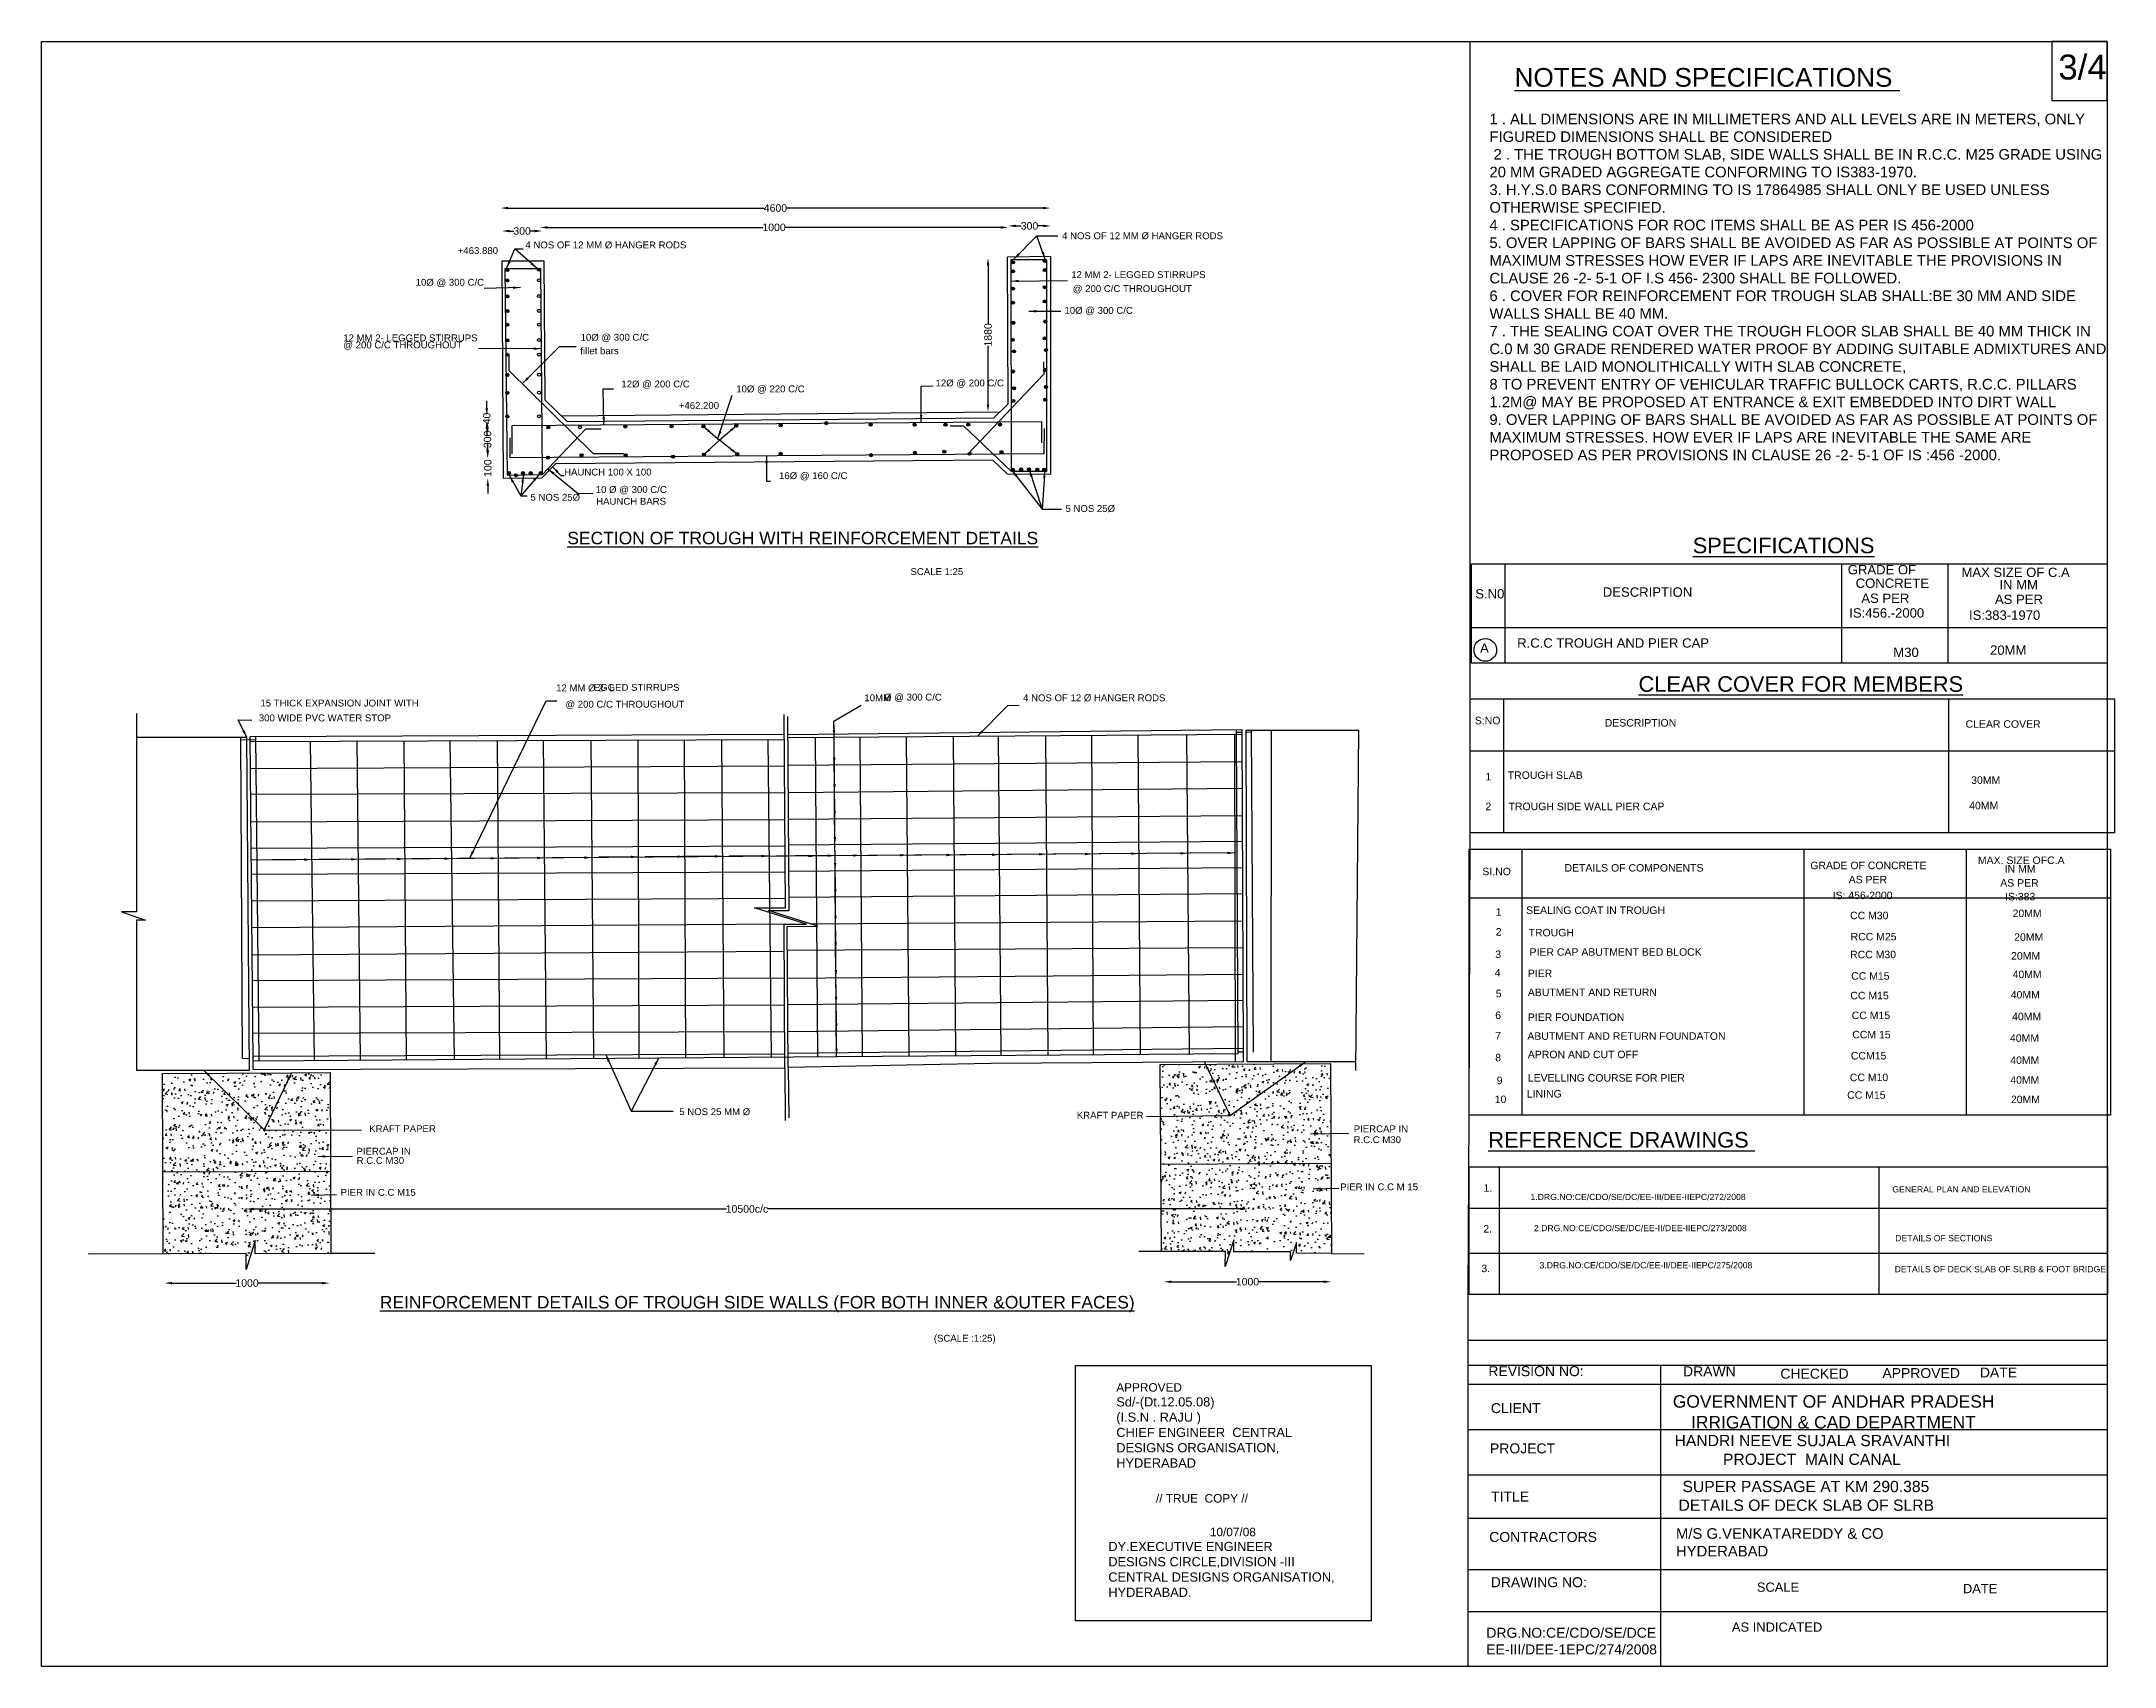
# Model space of a CAD drawing. Header units: millimetres. Extents: x 2542827 to 2559432, y 44351943 to 44364966.
import ezdxf

# ---------------------------------------------------------------- set-up
doc = ezdxf.new("R2010")
doc.units = ezdxf.units.MM
doc.header["$MEASUREMENT"] = 0
for name, color, linetype in [('DIMENSION', 7, 'Continuous'), ('DRAWING', 2, 'Continuous'), ('TEXT', 7, 'Continuous')]:
    doc.layers.add(name, color=color, linetype=linetype)
doc.styles.get("Standard").update_dxf_attribs({"font": 'arial.ttf', "height": 60})
doc.dimstyles.get("Standard").update_dxf_attribs({"dimtxt": 60, "dimasz": 60, "dimexe": 0.18, "dimexo": 0.0625, "dimgap": 0.09, "dimtad": 0, "dimdec": 0, "dimzin": 0, "dimdsep": 46, "dimtxsty": 'Standard', "dimcen": 0.09, "dimse1": 1, "dimse2": 1, "dimadec": 0, "dimazin": 0, "dimtfac": 1, "dimtdec": 0, "dimtofl": 0, "dimtmove": 0, "dimatfit": 3, "dimfxl": 1, "dimtolj": 1, "dimtzin": 0, "dimarcsym": 0})
pattern_1 = [(50, (0, 0), (179.31504565, -15.68803375), [18.75, -206.25]), (355, (0, 0), (-34.6878334, 188.0480334), [15, -165]), (100.4514, (14.94, -1.3), (144.6273454, 172.3598855), [15.9350475, -175.285528]), (46.1842, (0, 50), (266.8102622, -41.3797536), [28.125, -309.375]), (96.6356, (22.23, 46.55), (233.6656764, 243.5294677), [23.902572, -262.92825]), (351.1842, (0, 50), (233.6654863, 243.5296502), [22.5, -247.5]), (21, (25, 37.5), (149.22676303, -100.65472267), [18.75, -206.25]), (326, (25, 37.5), (60.828833, 181.28751126), [15, -165]), (71.4514, (37.44, 29.11), (210.05565715, 80.6326242), [15.9350475, -175.285528]), (37.5, (0, 0), (3.03996383, 83.22346346), [0, -163, 0, -167.5, 0, -165.625]), (7.5, (0, 0), (65.76738436, 98.60292797), [0, -95.5, 0, -159.25, 0, -63.125]), (327.5, (-55.75, 0), (133.45560904, -5.63871793), [0, -62.5, 0, -195, 0, -258.75]), (317.5, (-80.75, 0), (145.79654234, 25.02624558), [0, -81.25, 0, -129.5, 0, -183.75])]

msp = doc.modelspace()

# ---------------------------------------------------------------- texts
at = {"layer": 'DIMENSION', "color": 0}
for s, height, p in [('%%UNOTES AND SPECIFICATIONS ', 150, (2554625.9, 44364603.2)), ('%%USECTION OF TROUGH WITH REINFORCEMENT DETAILS', 100, (2547039.1, 44360936.6)), ('%%USPECIFICATIONS', 125, (2556053.4, 44360864.6)), ('GRADE OF', 75, (2557295.1, 44360695.7)), ('SCALE 1:25', 55, (2549787.4, 44360690.4)), ('DESCRIPTION', 75, (2555333.5, 44360516.2)), ('CONCRETE', 75, (2557358.5, 44360587.3)), ('MAX SIZE OF C.A', 75, (2558205.7, 44360674.6)), ('IN MM', 75, (2558510.2, 44360575.2)), ('S.N0', 75, (2554311.7, 44360502.5)), ('IS:456.-2000', 75, (2557307.2, 44360349.3)), ('AS PER', 75, (2557403.7, 44360466.8)), ('AS PER', 75, (2558474, 44360457.8)), ('IS:383-1970', 75, (2558266, 44360331.3)), ('A', 75, (2554350, 44360067.8)), ('R.C.C TROUGH AND PIER CAP', 75, (2554647, 44360108.4)), ('M30', 75, (2557660, 44360033.1)), ('20MM', 75, (2558434.8, 44360051.2)), ('EGGED STIRRUPS', 55, (2547251.1, 44359762.7)), ('%%UCLEAR COVER FOR MEMBERS', 125, (2555618.9, 44359754.6)), ('@ 200 C/C THROUGHOUT', 55, (2547023.5, 44359627.6)), ('10MM  ', 55, (2549418.6, 44359679.1)), (' Ø @ 300 C/C', 55, (2549554.9, 44359684.1)), ('4 NOS OF 12 Ø HANGER RODS', 55, (2550689.7, 44359678.9)), ('S:NO', 60, (2554308, 44359494.5)), ('DESCRIPTION', 60, (2555348.5, 44359476.3)), ('CLEAR COVER', 60, (2558238.8, 44359466.5)), ('1', 60, (2554392.7, 44359044.2)), ('TROUGH SLAB', 60, (2554571.8, 44359056.8)), ('30MM', 60, (2558283.7, 44359016.7)), ('2', 60, (2554392.7, 44358806)), ('TROUGH SIDE WALL PIER CAP', 60, (2554578.3, 44358806)), ('40MM', 60, (2558267.8, 44358813.2)), ('MAX. SIZE OFC.A', 60, (2558337.6, 44358374.5)), ('SI.NO', 60, (2554368.3, 44358284.6)), ('DETAILS OF COMPONENTS', 60, (2555026.5, 44358313.8)), ('GRADE OF CONCRETE', 60, (2556994.8, 44358333.1)), ('AS PER', 60, (2557302.7, 44358219.7)), ('IN MM', 60, (2558552.3, 44358305.7)), ('IS: 456-2000', 60, (2557173.9, 44358093.2)), ('AS PER ', 60, (2558516.6, 44358193.2)), ('IS:383', 60, (2558555, 44358083.4)), ('1', 60, (2554474.6, 44357959.7)), ('SEALING COAT IN TROUGH', 60, (2554718.6, 44357974.2)), ('CC M30', 60, (2557313.6, 44357932.1)), ('20MM', 60, (2558615.5, 44357949.2)), ('2', 60, (2554475.3, 44357800.7)), ('TROUGH', 60, (2554738.6, 44357794.9)), ('RCC M25', 60, (2557318, 44357762.5)), ('20MM', 60, (2558627.9, 44357759)), ('3', 60, (2554471.3, 44357621.3)), ('PIER CAP ABUTMENT BED BLOCK', 60, (2554746.6, 44357639.4)), ('RCC M30', 60, (2557313.6, 44357619.4)), ('20MM', 60, (2558603.1, 44357608.3)), ('4', 60, (2554467.3, 44357473.9)), ('PIER', 60, (2554732.6, 44357468)), ('CC M15', 60, (2557322.4, 44357447.7)), ('40MM', 60, (2558615.5, 44357460.1)), ('5', 60, (2554475.3, 44357306.5)), ('ABUTMENT AND RETURN', 60, (2554732.6, 44357316.5)), ('CC M15', 60, (2557315.7, 44357290.3)), ('40MM', 60, (2558600.7, 44357297.1)), ('6', 60, (2554471.3, 44357132.6)), ('PIER FOUNDATION', 60, (2554732.6, 44357117.2)), ('CC M15', 60, (2557326.7, 44357131.7)), ('40MM', 60, (2558611.6, 44357122.8)), ('7', 60, (2554471.3, 44356969.2)), ('ABUTMENT AND RETURN FOUNDATON', 60, (2554728.6, 44356965.8)), ('CCM 15', 60, (2557331.1, 44356977.6)), ('40MM', 60, (2558594.3, 44356949.9)), ('8', 60, (2554471.3, 44356793.8)), ('APRON AND CUT OFF', 60, (2554732.6, 44356818.3)), ('CCM15', 60, (2557320.1, 44356808.1)), ('40MM', 60, (2558596.8, 44356772.1)), ('9', 60, (2554483.2, 44356610.4)), ('LEVELLING COURSE FOR PIER', 60, (2554732.6, 44356631)), ('CC M10', 60, (2557311.6, 44356634.4)), ('40MM', 60, (2558596.8, 44356614)), ('10', 60, (2554467.3, 44356458.9)), ('LINING', 60, (2554724.6, 44356503.4)), ('CC M15', 60, (2557290.4, 44356493.6)), ('20MM', 60, (2558601.7, 44356458.4)), ('KRAFT PAPER', 55, (2545452.1, 44356225.9)), ('5 NOS 25 MM Ø', 55, (2547935.9, 44356362.3)), ('KRAFT PAPER', 55, (2551119.9, 44356334.2)), ('PIERCAP IN ', 55, (2553338.1, 44356224.9)), ('R.C.C M30', 55, (2553336.5, 44356137.9)), ('PIERCAP IN', 55, (2545350, 44356045.6)), ('R.C.C M30', 55, (2545352.2, 44355970.9)), ('PIER IN C.C M15', 55, (2545223.2, 44355715.6)), ('PIER IN C.C M 15', 55, (2553229.8, 44355759.9)), ('1.', 60, (2554377.7, 44355748.8)), ('2.', 60, (2554375.9, 44355420.7)), ('3.', 60, (2554359.9, 44355104.1)), ('%%UREINFORCEMENT DETAILS OF TROUGH SIDE WALLS (FOR BOTH INNER &OUTER FACES)', 100, (2545537.6, 44354813)), ('(SCALE :1:25)', 55, (2549974.7, 44354546.7))]:
    msp.add_text(s, height=height, dxfattribs=at).set_placement(p)
at = {"layer": 'DIMENSION'}
msp.add_text('3/4', height=200, dxfattribs=at).set_placement((2558981.4, 44364661.3))
at = {"layer": 'DIMENSION', "color": 0, "insert": (2554424.9, 44364387.4), "char_height": 85, "width": 4971.81, "attachment_point": 1}
msp.add_mtext('1 . ALL DIMENSIONS ARE IN MILLIMETERS AND ALL LEVELS ARE IN METERS, ONLY FIGURED DIMENSIONS SHALL BE CONSIDERED\\P 2 . THE TROUGH BOTTOM SLAB, SIDE WALLS SHALL BE IN R.C.C. M25 GRADE USING 20 MM GRADED AGGREGATE CONFORMING TO IS383-1970. \\P3. H.Y.S.0 BARS CONFORMING TO IS 17864985 SHALL ONLY BE USED UNLESS OTHERWISE SPECIFIED. \\P4 . SPECIFICATIONS FOR ROC ITEMS SHALL BE AS PER IS 456-2000 \\P5. OVER LAPPING OF BARS SHALL BE AVOIDED AS FAR AS POSSIBLE AT POINTS OF MAXIMUM STRESSES HOW EVER IF LAPS ARE INEVITABLE THE PROVISIONS IN CLAUSE 26 -2- 5-1 OF I.S 456- 2300 SHALL BE FOLLOWED. \\P6 . COVER FOR REINFORCEMENT FOR TROUGH SLAB SHALL:BE 30 MM AND SIDE WALLS SHALL BE 40 MM. \\P7 . THE SEALING COAT OVER THE TROUGH FLOOR SLAB SHALL BE 40 MM THICK IN C.0 M 30 GRADE RENDERED WATER PROOF BY ADDING SUITABLE ADMIXTURES AND SHALL BE LAID MONOLITHICALLY WITH SLAB CONCRETE, \\P8 TO PREVENT ENTRY OF VEHICULAR TRAFFIC BULLOCK CARTS, R.C.C. PILLARS 1.2M@ MAY BE PROPOSED AT ENTRANCE & EXIT EMBEDDED INTO DIRT WALL \\P9. OVER LAPPING OF BARS SHALL BE AVOIDED AS FAR AS POSSIBLE AT POINTS OF MAXIMUM STRESSES. HOW EVER IF LAPS ARE INEVITABLE THE SAME ARE PROPOSED AS PER PROVISIONS IN CLAUSE 26 -2- 5-1 OF IS :456 -2000. ', dxfattribs=at)
at = {"layer": 'TEXT', "color": 0}
for s, height, p in [('4 NOS OF 12 MM Ø HANGER RODS', 55, (2551001.8, 44363381.6)), ('+463.880', 55, (2546161.6, 44363262.8)), ('4 NOS OF 12 MM Ø HANGER RODS', 55, (2546703.4, 44363308.1)), ('12 MM 2- LEGGED STIRRUPS ', 55, (2551075.6, 44363070)), ('10Ø @ 300 C/C', 55, (2545824.6, 44363008.7)), ('@ 200 C/C THROUGHOUT', 55, (2551087.7, 44362958.2)), ('10Ø @ 300 C/C', 55, (2551021.1, 44362783.6)), ('12 MM 2- LEGGED STIRRUPS ', 55, (2545244.6, 44362563.3)), ('10Ø @ 300 C/C', 55, (2547145.5, 44362568)), ('@ 200 C/C THROUGHOUT', 55, (2545244.6, 44362507.1)), ('fillet bars', 55, (2547143, 44362460.1)), ('12Ø @ 200 C/C', 55, (2547472, 44362193.7)), ('12Ø @ 200 C/C', 55, (2549988.4, 44362201.9)), ('10Ø @ 220 C/C', 55, (2548392.2, 44362154.4)), ('+462.200', 55, (2547931.9, 44362021.1)), ('HAUNCH 100 X 100 ', 55, (2547013.5, 44361487.6)), ('16Ø @ 160 C/C', 55, (2548735, 44361459)), ('5 NOS 25Ø', 55, (2546744.1, 44361285.8)), ('10 Ø @ 300 C/C', 55, (2547266.9, 44361347.8)), ('HAUNCH BARS', 55, (2547270.5, 44361253.9)), ('5 NOS 25Ø', 55, (2551029.2, 44361195.9)), ('12 MM Ø 2- L', 55, (2546949.2, 44359758.3)), ('15 THICK EXPANSION JOINT WITH', 55, (2544581, 44359636.9)), ('300 WIDE PVC WATER STOP', 55, (2544568.5, 44359518.2)), ('%%UREFERENCE DRAWINGS ', 125, (2554415.9, 44356101.8)), ('GENERAL PLAN AND ELEVATION ', 49.687, (2557652, 44355742.6)), ('1.DRG.NO:CE/CDO/SE/DC/EE-III/DEE-IIEPC/272/2008', 49.687, (2554753.5, 44355681.4)), ('2.DRG.NO:CE/CDO/SE/DC/EE-II/DEE-IIEPC/273/2008', 49.687, (2554781.2, 44355432.3)), ('DETAILS OF SECTIONS ', 49.687, (2557675.3, 44355351.6)), ('3.DRG.NO:CE/CDO/SE/DC/EE-II/DEE-IIEPC/275/2008', 49.687, (2554826.1, 44355134.3)), ('DETAILS OF DECK SLAB OF SLRB & FOOT BRIDGE ', 49.687, (2557670.7, 44355103)), ('REVISION NO:', 80, (2554416.4, 44354270.4)), ('DRAWN ', 80, (2555975.8, 44354269)), ('CHECKED ', 80, (2556755.5, 44354250.3)), ('APPROVED ', 80, (2557572.5, 44354255)), ('DATE ', 80, (2558353, 44354259.7)), ('CLIENT', 80, (2554436.6, 44353974.2)), ('PROJECT', 80, (2554429.4, 44353651.4)), ('// TRUE  COPY //', 67.79, (2551753.9, 44353257.7)), ('TITLE ', 80, (2554438, 44353265.7)), ('CONTRACTORS ', 80, (2554423.6, 44352941.5)), ('DRAWING NO:', 80, (2554435.3, 44352579.3)), ('SCALE ', 74, (2556566.8, 44352542.7)), ('DATE ', 74, (2558217.5, 44352531.1)), ('AS INDICATED ', 74, (2556367.1, 44352222.6))]:
    msp.add_text(s, height=height, dxfattribs=at).set_placement(p)
at = {"layer": 'TEXT', "color": 0, "attachment_point": 1}
for s, insert, char_height, width in [('APPROVED  \\P{\\H1.0833x;Sd/-(Dt.12.05.08) \\P(I.S.N . RAJU )\\PCHIEF ENGINEER  CENTRAL DESIGNS ORGANISATION, HYDERABAD }', (2551436.1, 44354214.1), 67.79, 1818.133), ('\\pi171.71;GOVERNMENT OF ANDHAR PRADESH  \\P\\pi317.79;IRRIGATION & CAD DEPARTMENT ', (2555721.7, 44354117.8), 100, 2901.676), ('\\pi90.66;HANDRI NEEVE SUJALA SRAVANTHI \\P\\pi478.38;PROJECT  MAIN CANAL ', (2555817, 44353799.4), 90, 2367.718), ('\\pi240.41;SUPER PASSAGE AT KM 290.385 \\P\\pi208.48;DETAILS OF DECK SLAB OF SLRB ', (2555730.6, 44353431.4), 90, 2447.739), ('^I^I^I10/07/08 \\P{\\H1.0833x;DY.EXECUTIVE ENGINEER  \\PDESIGNS CIRCLE,DIVISION -III \\PCENTRAL DESIGNS ORGANISATION, HYDERABAD.}', (2551372.3, 44353055.4), 67.79, 1836.617), ('M/S G.VENKATAREDDY & CO  HYDERABAD ', (2555919.2, 44353052), 85, 1821.246), ('DRG.NO:CE/CDO/SE/DCE EE-III/DEE-1EPC/274/2008', (2554400.3, 44352254.1), 80, 854.161)]:
    msp.add_mtext(s, dxfattribs=dict(at, insert=insert, char_height=char_height, width=width))

# ---------------------------------------------------------------- blocks, each defined once
blk = doc.blocks.new('*D53')
at = {"layer": 'Defpoints', "color": 0, "transparency": 16777216}
for p in [(2546505, 44363613), (2550908, 44363635), (2550908, 44363631)]:
    blk.add_point(p, dxfattribs=at)
at = {"layer": 'DIMENSION', "color": 0, "lineweight": -2, "transparency": 16777216}
for p, q in [((2546565, 44363631), (2548615, 44363631)), ((2550848, 44363631), (2548797, 44363631))]:
    blk.add_line(p, q, dxfattribs=at)
at = {"layer": 'DIMENSION', "color": 0, "transparency": 16777216}
for points in [[(2546565, 44363641), (2546565, 44363621), (2546505, 44363631)], [(2550848, 44363641), (2550848, 44363621), (2550908, 44363631)]]:
    blk.add_solid(points, dxfattribs=at)
at = {"layer": 'DIMENSION', "color": 0, "transparency": 16777216, "insert": (2548706, 44363631), "char_height": 60, "attachment_point": 5}
blk.add_mtext('\\A1;4600', dxfattribs=at)
blk = doc.blocks.new('*D54')
at = {"layer": 'Defpoints', "color": 0, "transparency": 16777216}
for p in [(2546516, 44363447), (2546838, 44363447), (2546838, 44363446)]:
    blk.add_point(p, dxfattribs=at)
at = {"layer": 'DIMENSION', "color": 0, "lineweight": -2, "transparency": 16777216}
for p, q in [((2546576, 44363447), (2546611, 44363447)), ((2546778, 44363447), (2546743, 44363447))]:
    blk.add_line(p, q, dxfattribs=at)
at = {"layer": 'DIMENSION', "color": 0, "transparency": 16777216}
for points in [[(2546576, 44363457), (2546576, 44363437), (2546516, 44363447)], [(2546778, 44363457), (2546778, 44363437), (2546838, 44363447)]]:
    blk.add_solid(points, dxfattribs=at)
at = {"layer": 'DIMENSION', "color": 0, "transparency": 16777216, "insert": (2546677, 44363447), "char_height": 60, "attachment_point": 5}
blk.add_mtext('\\A1;300', dxfattribs=at)
blk = doc.blocks.new('*D55')
at = {"layer": 'Defpoints', "color": 0, "transparency": 16777216}
for p in [(2546821, 44363445), (2550570, 44363476), (2550570, 44363464)]:
    blk.add_point(p, dxfattribs=at)
at = {"layer": 'DIMENSION', "color": 0, "lineweight": -2, "transparency": 16777216}
for p, q in [((2546881, 44363476), (2548609, 44363476)), ((2550510, 44363476), (2548782, 44363476))]:
    blk.add_line(p, q, dxfattribs=at)
at = {"layer": 'DIMENSION', "color": 0, "transparency": 16777216}
for points in [[(2546881, 44363486), (2546881, 44363466), (2546821, 44363476)], [(2550510, 44363486), (2550510, 44363466), (2550570, 44363476)]]:
    blk.add_solid(points, dxfattribs=at)
at = {"layer": 'DIMENSION', "color": 0, "transparency": 16777216, "insert": (2548695, 44363476), "char_height": 60, "attachment_point": 5}
blk.add_mtext('\\A1;1000', dxfattribs=at)
blk = doc.blocks.new('*D56')
at = {"layer": 'Defpoints', "color": 0, "transparency": 16777216}
for p in [(2550570, 44363476), (2550912, 44363488), (2550912, 44363474)]:
    blk.add_point(p, dxfattribs=at)
at = {"layer": 'DIMENSION', "color": 0, "lineweight": -2, "transparency": 16777216}
for p, q in [((2550630, 44363488), (2550675, 44363488)), ((2550852, 44363488), (2550807, 44363488))]:
    blk.add_line(p, q, dxfattribs=at)
at = {"layer": 'DIMENSION', "color": 0, "transparency": 16777216}
for points in [[(2550630, 44363498), (2550630, 44363478), (2550570, 44363488)], [(2550852, 44363498), (2550852, 44363478), (2550912, 44363488)]]:
    blk.add_solid(points, dxfattribs=at)
at = {"layer": 'DIMENSION', "color": 0, "transparency": 16777216, "insert": (2550741, 44363488), "char_height": 60, "attachment_point": 5}
blk.add_mtext('\\A1;300', dxfattribs=at)
blk = doc.blocks.new('*D57')
at = {"layer": 'Defpoints', "color": 0, "transparency": 16777216}
for p in [(2550409, 44363232), (2550431, 44363232), (2550427, 44361998)]:
    blk.add_point(p, dxfattribs=at)
at = {"layer": 'DIMENSION', "color": 0, "lineweight": -2, "transparency": 16777216}
for p, q in [((2550409, 44363172), (2550409, 44362702)), ((2550409, 44362058), (2550409, 44362528))]:
    blk.add_line(p, q, dxfattribs=at)
at = {"layer": 'DIMENSION', "color": 0, "transparency": 16777216}
for points in [[(2550399, 44363172), (2550419, 44363172), (2550409, 44363232)], [(2550399, 44362058), (2550419, 44362058), (2550409, 44361998)]]:
    blk.add_solid(points, dxfattribs=at)
at = {"layer": 'DIMENSION', "color": 0, "transparency": 16777216, "insert": (2550409, 44362615), "char_height": 60, "attachment_point": 5, "rotation": 90}
blk.add_mtext('\\A1;1880', dxfattribs=at)
blk = doc.blocks.new('*D58')
at = {"layer": 'Defpoints', "color": 0, "transparency": 16777216}
for p in [(2543814, 44355013), (2545134, 44355029), (2545134, 44355016)]:
    blk.add_point(p, dxfattribs=at)
at = {"layer": 'DIMENSION', "color": 0, "lineweight": -2, "transparency": 16777216}
for p, q in [((2543874, 44355016), (2544387, 44355016)), ((2545074, 44355016), (2544561, 44355016))]:
    blk.add_line(p, q, dxfattribs=at)
at = {"layer": 'DIMENSION', "color": 0, "transparency": 16777216}
for points in [[(2543874, 44355026), (2543874, 44355006), (2543814, 44355016)], [(2545074, 44355026), (2545074, 44355006), (2545134, 44355016)]]:
    blk.add_solid(points, dxfattribs=at)
at = {"layer": 'DIMENSION', "color": 0, "transparency": 16777216, "insert": (2544474, 44355016), "char_height": 60, "attachment_point": 5}
blk.add_mtext('\\A1;1000', dxfattribs=at)
blk = doc.blocks.new('*D59')
at = {"layer": 'Defpoints', "color": 0, "transparency": 16777216}
for p in [(2552490, 44355610), (2544466, 44355535), (2552490, 44355588)]:
    blk.add_point(p, dxfattribs=at)
at = {"layer": 'DIMENSION', "color": 0, "lineweight": -2, "transparency": 16777216}
for p, q in [((2544526, 44355610), (2548313, 44355610)), ((2552430, 44355610), (2548643, 44355610))]:
    blk.add_line(p, q, dxfattribs=at)
at = {"layer": 'DIMENSION', "color": 0, "transparency": 16777216}
for points in [[(2544526, 44355620), (2544526, 44355600), (2544466, 44355610)], [(2552430, 44355620), (2552430, 44355600), (2552490, 44355610)]]:
    blk.add_solid(points, dxfattribs=at)
at = {"layer": 'DIMENSION', "color": 0, "transparency": 16777216, "insert": (2548478, 44355610), "char_height": 60, "attachment_point": 5}
blk.add_mtext('\\A1;10500c/c', dxfattribs=at)
blk = doc.blocks.new('*D60')
at = {"layer": 'Defpoints', "color": 0, "transparency": 16777216}
for p in [(2551816, 44355023), (2553158, 44355033), (2553158, 44355027)]:
    blk.add_point(p, dxfattribs=at)
at = {"layer": 'DIMENSION', "color": 0, "lineweight": -2, "transparency": 16777216}
for p, q in [((2551876, 44355027), (2552400, 44355027)), ((2553098, 44355027), (2552573, 44355027))]:
    blk.add_line(p, q, dxfattribs=at)
at = {"layer": 'DIMENSION', "color": 0, "transparency": 16777216}
for points in [[(2551876, 44355037), (2551876, 44355017), (2551816, 44355027)], [(2553098, 44355037), (2553098, 44355017), (2553158, 44355027)]]:
    blk.add_solid(points, dxfattribs=at)
at = {"layer": 'DIMENSION', "color": 0, "transparency": 16777216, "insert": (2552487, 44355027), "char_height": 60, "attachment_point": 5}
blk.add_mtext('\\A1;1000', dxfattribs=at)
blk = doc.blocks.new('*D61')
at = {"layer": 'Defpoints', "color": 0, "transparency": 16777216}
for p in [(2546394, 44361922), (2547109, 44361967), (2547109, 44361922)]:
    blk.add_point(p, dxfattribs=at)
at = {"layer": 'DIMENSION', "color": 0, "lineweight": -2, "transparency": 16777216}
for p, q in [((2546394, 44362027), (2546394, 44362087)), ((2546394, 44361862), (2546394, 44361802))]:
    blk.add_line(p, q, dxfattribs=at)
at = {"layer": 'DIMENSION', "color": 0, "transparency": 16777216}
for points in [[(2546384, 44362027), (2546404, 44362027), (2546394, 44361967)], [(2546384, 44361862), (2546404, 44361862), (2546394, 44361922)]]:
    blk.add_solid(points, dxfattribs=at)
at = {"layer": 'DIMENSION', "color": 0, "transparency": 16777216, "insert": (2546394, 44361945), "char_height": 60, "attachment_point": 5, "rotation": 90}
blk.add_mtext('\\A1;40', dxfattribs=at)
blk = doc.blocks.new('*D62')
at = {"layer": 'Defpoints', "color": 0, "transparency": 16777216}
for p in [(2547038, 44361922), (2546400, 44361632), (2547041, 44361632)]:
    blk.add_point(p, dxfattribs=at)
at = {"layer": 'DIMENSION', "color": 0, "lineweight": -2, "transparency": 16777216}
for p, q in [((2546400, 44361862), (2546400, 44361843)), ((2546400, 44361692), (2546400, 44361711))]:
    blk.add_line(p, q, dxfattribs=at)
at = {"layer": 'DIMENSION', "color": 0, "transparency": 16777216}
for points in [[(2546390, 44361862), (2546410, 44361862), (2546400, 44361922)], [(2546390, 44361692), (2546410, 44361692), (2546400, 44361632)]]:
    blk.add_solid(points, dxfattribs=at)
at = {"layer": 'DIMENSION', "color": 0, "transparency": 16777216, "insert": (2546400, 44361777), "char_height": 60, "attachment_point": 5, "rotation": 90}
blk.add_mtext('\\A1;300', dxfattribs=at)
blk = doc.blocks.new('*D63')
at = {"layer": 'Defpoints', "color": 0, "transparency": 16777216}
for p in [(2546581, 44361629), (2546402, 44361465), (2546582, 44361465)]:
    blk.add_point(p, dxfattribs=at)
at = {"layer": 'DIMENSION', "color": 0, "lineweight": -2, "transparency": 16777216}
for p, q in [((2546402, 44361689), (2546402, 44361749)), ((2546402, 44361405), (2546402, 44361345))]:
    blk.add_line(p, q, dxfattribs=at)
at = {"layer": 'DIMENSION', "color": 0, "transparency": 16777216}
for points in [[(2546392, 44361689), (2546412, 44361689), (2546402, 44361629)], [(2546392, 44361405), (2546412, 44361405), (2546402, 44361465)]]:
    blk.add_solid(points, dxfattribs=at)
at = {"layer": 'DIMENSION', "color": 0, "transparency": 16777216, "insert": (2546402, 44361547), "char_height": 60, "attachment_point": 5, "rotation": 90}
blk.add_mtext('\\A1;100', dxfattribs=at)

# ---------------------------------------------------------------- dimensions: what is measured, and where the dimension line sits
at = {"layer": 'DIMENSION', "color": 0}
for base, p1, p2, text, picture, middle in [((2550907.5, 44363631.4), (2546504.8, 44363612.6), (2550907.5, 44363634.6), '4600', '*D53', (2548706.2, 44363631.4)), ((2546838.5, 44363447.5), (2546516, 44363447.5), (2546838.5, 44363446.3), '300', '*D54', (2546677.2, 44363447.5)), ((2550569.7, 44363476.1), (2546821, 44363444.6), (2550569.7, 44363463.7), '1000', '*D55', (2548695.4, 44363476.1)), ((2550912.3, 44363487.6), (2550569.7, 44363476.1), (2550912.3, 44363473.8), '300', '*D56', (2550741, 44363487.6)), ((2552490.2, 44355610), (2544466, 44355534.9), (2552490.2, 44355588.5), '10500c/c', '*D59', (2548478.1, 44355610)), ((2545133.6, 44355015.7), (2543814.1, 44355012.5), (2545133.6, 44355028.7), '1000', '*D58', (2544473.9, 44355015.7)), ((2553157.6, 44355026.9), (2551815.9, 44355023), (2553157.6, 44355032.9), '1000', '*D60', (2552486.7, 44355026.9))]:
    dim = msp.add_linear_dim(base=base, p1=p1, p2=p2, text=text, dimstyle='Standard', dxfattribs=at)
    dim.commit()
    dim.dimension.update_dxf_attribs({"geometry": picture, "text_midpoint": middle})
for base, p1, p2, text, picture, middle in [((2550408.9, 44363232.3), (2550427.1, 44361998), (2550431.3, 44363232.3), '1880', '*D57', (2550408.9, 44362615.2)), ((2546399.9, 44361632.4), (2547038.4, 44361921.5), (2547040.6, 44361632.4), '300', '*D62', (2546399.9, 44361776.9)), ((2546401.9, 44361465.3), (2546581.1, 44361628.9), (2546582, 44361465.3), '100', '*D63', (2546401.9, 44361547.1))]:
    dim = msp.add_linear_dim(base=base, p1=p1, p2=p2, angle=90, text=text, dimstyle='Standard', dxfattribs=at)
    dim.commit()
    dim.dimension.update_dxf_attribs({"geometry": picture, "text_midpoint": middle})
dim = msp.add_linear_dim(base=(2546394.2, 44361922.1), p1=(2547108.6, 44361967), p2=(2547108.9, 44361922.1), angle=90, text='40', dimstyle='Standard', dxfattribs=at)
dim.commit()
dim.dimension.update_dxf_attribs({"geometry": '*D61', "text_midpoint": (2546394.2, 44361944.5), "dimtype": 160})

# ---------------------------------------------------------------- hatches: boundary and pattern name
at = {"layer": 'DIMENSION'}
for points in [[(2546546.5, 44363134.3, 1), (2546570.9, 44363134.3, 1.000002)], [(2546800.4, 44363136.3, 1), (2546824.8, 44363136.3), (2546824.8, 44363136.5, 0.2966672), (2546817.4, 44363147.5), (2546807.8, 44363147.5, 0.3009632)], [(2550596.4, 44363196.4, 1.000002), (2550620.8, 44363196.4, 1)], [(2550596.4, 44363123.3, 1.000002), (2550620.8, 44363123.3, 1)], [(2550851.8, 44363207.2, 1.000002), (2550876.2, 44363207.2, 1)], [(2550851.8, 44363134.1, 1.000002), (2550876.2, 44363134.1, 1)], [(2546546.5, 44363051, 1), (2546570.9, 44363051, 1.000002)], [(2546546.5, 44362923.4, 1), (2546570.9, 44362923.4, 1.000002)], [(2550596.4, 44362986, 1.000002), (2550620.8, 44362986, 1)], [(2550851.8, 44362996.7, 1.000002), (2550876.2, 44362996.7, 1)], [(2546546.5, 44362805.6, 1), (2546570.9, 44362805.6, 1.000002)], [(2550596.4, 44362872, 1.000002), (2550620.8, 44362872, 1)], [(2550851.8, 44362882.8, 1.000002), (2550876.2, 44362882.8, 1)], [(2546546.5, 44362695.7, 1), (2546570.9, 44362695.7, 1.000002)], [(2546546.5, 44362571, 1), (2546570.9, 44362571, 1.000002)], [(2550594.9, 44362575.6, 1.000002), (2550619.3, 44362575.6, 1)], [(2550599.3, 44362711.2, 1.000002), (2550623.7, 44362711.2, 1)], [(2550850.3, 44362586.4, 1.000002), (2550874.7, 44362586.4, 1)], [(2550854.7, 44362722, 1.000002), (2550879.1, 44362722, 1)], [(2546546.5, 44362455.2, 1), (2546570.9, 44362455.2, 1.000002)], [(2550605.2, 44362482.1, 1.000002), (2550629.6, 44362482.1, 1)], [(2550860.5, 44362492.9, 1.000002), (2550884.9, 44362492.9, 1)], [(2546546.5, 44362293.5, 1), (2546570.9, 44362293.5, 1.000002)], [(2550597.8, 44362321.3, 1.000002), (2550622.2, 44362321.3, 1)], [(2550853.2, 44362332.1, 1.000002), (2550877.6, 44362332.1, 1)], [(2546546.5, 44362149.7, 1), (2546570.9, 44362149.7, 1.000002)], [(2550599.3, 44362084.6, 1.000002), (2550623.7, 44362084.6, 1)], [(2550605.5, 44362186.9, 1.000002), (2550629.9, 44362186.9, 1)], [(2550854.7, 44362095.4, 1.000002), (2550879.1, 44362095.4, 1)], [(2550860.9, 44362197.7, 1.000002), (2550885.3, 44362197.7, 1)], [(2546546.5, 44361960.9, 1), (2546570.9, 44361960.9, 1.000002)], [(2549102.3, 44361907.2, 1), (2549126.7, 44361907.2, 1.000002)], [(2546874.6, 44361872.9, 1), (2546899, 44361872.9, 1.000002)], [(2547491.8, 44361880.1, 1), (2547516.2, 44361880.1, 1.000002)], [(2547862.4, 44361881.8, 1), (2547886.8, 44361881.8, 1.000002)], [(2548117, 44361881.8, 1), (2548141.4, 44361881.8, 1.000002)], [(2548381.1, 44361887.1, 1), (2548405.5, 44361887.1, 1.000002)], [(2548735.3, 44361889.6, 1), (2548759.7, 44361889.6, 1.000002)], [(2549456.3, 44361895.1, 1), (2549480.7, 44361895.1, 1.000002)], [(2549808.1, 44361895.1, 1), (2549832.5, 44361895.1, 1.000002)], [(2550055.9, 44361895.1, 1), (2550080.3, 44361895.1, 1.000002)], [(2550238.8, 44361895.1, 1), (2550263.2, 44361895.1, 1.000002)], [(2550492, 44361896.5, 1.000002), (2550516.4, 44361896.5, 1)], [(2546871.5, 44361631.1, 1), (2546895.9, 44361631.1, 1.000002)], [(2547140.4, 44361650.4, 1), (2547164.8, 44361650.4, 1.000002)], [(2547493.5, 44361650.4, 1), (2547517.9, 44361650.4, 1.000002)], [(2547873.5, 44361638.7, 1), (2547897.9, 44361638.7, 1.000002)], [(2548121.6, 44361654.9, 1), (2548146, 44361654.9, 1.000002)], [(2548387.8, 44361658.8, 1), (2548412.2, 44361658.8, 1.000002)], [(2548736.2, 44361661.8, 1), (2548760.6, 44361661.8, 1.000002)], [(2549458.2, 44361650.7, 1), (2549482.6, 44361650.7, 1.000002)], [(2549811.1, 44361670.1, 1), (2549835.5, 44361670.1, 1.000002)], [(2550046.3, 44361679.1, 1), (2550070.7, 44361679.1, 1.000002)], [(2550249.5, 44361662.2, 1), (2550273.9, 44361662.2, 1.000002)], [(2550504.7, 44361674.9, 1), (2550529.1, 44361674.9, 1.000002)], [(2546559.5, 44361507.8, 1), (2546583.9, 44361507.8, 1.000002)], [(2546615.4, 44361489.9, 1), (2546639.8, 44361489.9, 1.000002)], [(2546672, 44361506.6, 1), (2546696.4, 44361506.6, 1.000002)], [(2546732.8, 44361506.6, 1), (2546757.2, 44361506.6, 1.000002)], [(2546813.3, 44361506.6, 1), (2546837.7, 44361506.6, 1.000002)], [(2550596.8, 44361533.2, 1), (2550621.2, 44361533.2, 1.000002)], [(2550662.1, 44361537.2, 1), (2550686.5, 44361537.2, 1.000002)], [(2550725.4, 44361537.2, 1), (2550749.8, 44361537.2, 1.000002)], [(2550791.5, 44361534.4, 1), (2550815.9, 44361534.4, 1.000002)], [(2550845.6, 44361534.4, 1), (2550870, 44361534.4, 1.000002)]]:
    msp.add_hatch(color=0, dxfattribs=at).paths.add_polyline_path(points)
h = msp.add_hatch(dxfattribs=at)
h.set_pattern_fill('AR-CONC', color=256, scale=25, style=0)
h.set_pattern_definition(pattern_1)
h.paths.add_polyline_path([(2553155.8, 44355977), (2551793.3, 44355969.6), (2551798.5, 44355270.3), (2552310, 44355269.4), (2552308, 44355148.8), (2552377.9, 44355363.7), (2552379, 44355267.4), (2552831.2, 44355267.9), (2552830.6, 44355196.7), (2552878.5, 44355341.8), (2552880.1, 44355255.8), (2553159.7, 44355254.4)])
h.paths.add_polyline_path([(2553151.4, 44356774.7), (2551787.3, 44356768.7), (2551793.3, 44355969.6), (2553155.8, 44355977)])
h = msp.add_hatch(dxfattribs=at)
h.set_pattern_fill('AR-CONC', color=256, scale=25, style=0)
h.set_pattern_definition(pattern_1)
h.paths.add_polyline_path([(2545140.9, 44356702.9), (2544829.4, 44356701.2), (2543796.2, 44356695.2), (2543799, 44355907.9), (2545143.6, 44355912.6)])
h = msp.add_hatch(dxfattribs=at)
h.set_pattern_fill('AR-CONC', color=256, scale=25, style=0)
h.set_pattern_definition(pattern_1)
h.paths.add_polyline_path([(2545143.6, 44355912.6), (2543799, 44355907.9), (2543801.3, 44355251), (2544466, 44355254.5), (2544466, 44355125.1), (2544538.9, 44355357.6), (2544538.9, 44355251.8), (2545145.9, 44355254.1)])

# ---------------------------------------------------------------- linework, layer by layer
at = {"layer": 'DIMENSION', "color": 0}
for points in [[(2559372.7, 44351943.3), (2542827.2, 44351943.3), (2542827.2, 44364966.3), (2559372.7, 44364966.3)], [(2554269.7, 44359699.4), (2559431.8, 44359699.4), (2559431.8, 44358623.7), (2554269.7, 44358623.7)], [(2554263.8, 44358493.7), (2559399.9, 44358493.7), (2559399.9, 44356361.7), (2554263.8, 44356361.7)], [(2559376.1, 44354925.8), (2554263.5, 44354925.8), (2554263.5, 44355949.1), (2559376.1, 44355949.1)], [(2551109.7, 44354356.8), (2553477.3, 44354356.8), (2553477.3, 44352310.7), (2551109.7, 44352310.7)]]:
    msp.add_lwpolyline(points, close=True, dxfattribs=at)
at = {"layer": 'DIMENSION'}
msp.add_lwpolyline([(2554255.6, 44354559.3), (2554255.6, 44354925.8), (2554263.8, 44356361.7), (2554269.7, 44358623.7), (2554269.7, 44359845.9), (2554269.7, 44364966.3)], dxfattribs=at)
for points in [[(2559372.7, 44364966.3), (2558929.3, 44364966.3), (2558929.3, 44364493.3), (2559372.7, 44364493.3)], [(2554282.1, 44360780.6), (2559372.7, 44360780.6), (2559372.7, 44359985.2), (2554282.1, 44359985.2)]]:
    msp.add_lwpolyline(points, close=True, dxfattribs=at)
at = {"layer": 'DIMENSION', "color": 0}
for points in [[(2554548.1, 44360780.6), (2554548.1, 44359985.2)], [(2557245.3, 44360780.6), (2557245.3, 44359985.2)], [(2558097.8, 44360780.6), (2558097.8, 44359985.2)], [(2554282.1, 44360269.8), (2559372.7, 44360269.8)], [(2554537, 44359699.4), (2554537, 44358623.7)], [(2558101.5, 44359699.4), (2558101.5, 44358623.7)], [(2554269.7, 44359281.5), (2559431.8, 44359281.5)], [(2554684.1, 44358493.7), (2554684.1, 44356361.7)], [(2556946, 44356361.7), (2556946, 44358493.7)], [(2558243.4, 44358493.7), (2558243.4, 44356361.7)], [(2554263.8, 44358102.9), (2559399.9, 44358102.9)], [(2554504.2, 44355949.1), (2554504.2, 44354925.8)], [(2557543, 44355949.1), (2557543, 44354925.8)], [(2554263.5, 44355617.6), (2559376.1, 44355617.6)], [(2559376.1, 44355252.1), (2554263.5, 44355252.1)]]:
    msp.add_lwpolyline(points, dxfattribs=at)
for centre, radius in [((2546558.7, 44363134.3), 12.2), ((2546812.6, 44363136.3), 12.2), ((2550608.6, 44363196.4), 12.2), ((2550608.6, 44363123.3), 12.2), ((2550864, 44363207.2), 12.2), ((2550864, 44363134.1), 12.2), ((2546558.7, 44363051), 12.2), ((2546558.7, 44362923.4), 12.2), ((2546812.6, 44363053), 12.2), ((2546812.6, 44362925.4), 12.2), ((2550608.6, 44362986), 12.2), ((2550864, 44362996.7), 12.2), ((2546558.7, 44362805.6), 12.2), ((2546812.6, 44362807.6), 12.2), ((2550608.6, 44362872), 12.2), ((2550864, 44362882.8), 12.2), ((2546558.7, 44362695.7), 12.2), ((2546558.7, 44362571), 12.2), ((2546812.6, 44362697.7), 12.2), ((2546812.6, 44362573), 12.2), ((2550607.1, 44362575.6), 12.2), ((2550611.5, 44362711.2), 12.2), ((2550862.5, 44362586.4), 12.2), ((2550866.9, 44362722), 12.2), ((2546558.7, 44362455.2), 12.2), ((2546812.6, 44362457.2), 12.2), ((2550617.4, 44362482.1), 12.2), ((2550872.7, 44362492.9), 12.2), ((2546558.7, 44362293.5), 12.2), ((2546812.6, 44362295.5), 12.2), ((2550610, 44362321.3), 12.2), ((2550865.4, 44362332.1), 12.2), ((2546558.7, 44362149.7), 12.2), ((2546812.6, 44362151.7), 12.2), ((2550611.5, 44362084.6), 12.2), ((2550617.7, 44362186.9), 12.2), ((2550866.9, 44362095.4), 12.2), ((2550873.1, 44362197.7), 12.2), ((2546558.7, 44361960.9), 12.2), ((2546812.6, 44361962.9), 12.2), ((2549114.5, 44361907.2), 12.2), ((2546886.8, 44361872.9), 12.2), ((2547140.7, 44361874.9), 12.2), ((2547504, 44361880.1), 12.2), ((2547874.6, 44361881.8), 12.2), ((2548129.2, 44361881.8), 12.2), ((2548393.3, 44361887.1), 12.2), ((2548747.5, 44361889.6), 12.2), ((2549468.5, 44361895.1), 12.2), ((2549820.3, 44361895.1), 12.2), ((2550068.1, 44361895.1), 12.2), ((2550251, 44361895.1), 12.2), ((2550504.2, 44361896.5), 12.2), ((2546883.7, 44361631.1), 12.2), ((2547152.6, 44361650.4), 12.2), ((2547505.7, 44361650.4), 12.2), ((2547885.7, 44361638.7), 12.2), ((2548133.8, 44361654.9), 12.2), ((2548400, 44361658.8), 12.2), ((2548748.4, 44361661.8), 12.2), ((2549470.4, 44361650.7), 12.2), ((2549823.3, 44361670.1), 12.2), ((2550058.5, 44361679.1), 12.2), ((2550261.7, 44361662.2), 12.2), ((2550516.9, 44361674.9), 12.2), ((2546571.7, 44361507.8), 12.2), ((2546627.6, 44361489.9), 12.2), ((2546684.2, 44361506.6), 12.2), ((2546745, 44361506.6), 12.2), ((2546825.5, 44361506.6), 12.2), ((2550609, 44361533.2), 12.2), ((2550674.3, 44361537.2), 12.2), ((2550737.6, 44361537.2), 12.2), ((2550803.7, 44361534.4), 12.2), ((2550857.8, 44361534.4), 12.2), ((2554392, 44360089.9), 90.6)]:
    msp.add_circle(centre, radius, dxfattribs=at)
at = {"layer": 'DRAWING', "color": 0}
for points in [[(2546518, 44363207.9), (2546851.2, 44363207.9), (2546857.9, 44362093.2), (2547038.4, 44361921.5), (2550454.9, 44361948.7), (2550569.3, 44362063), (2550565.9, 44363240.5), (2550909.6, 44363244.6), (2550909.8, 44361496), (2550565.6, 44361497.3), (2550446.8, 44361610.8), (2546944.2, 44361581.6), (2546832.5, 44361466.7), (2546527.2, 44361465), (2546518, 44363207.9)], [(2546627.3, 44363147.5), (2546824.7, 44363147.5), (2546837.8, 44361492.9), (2546559.7, 44361489.2), (2546559.7, 44361489.2), (2546542.2, 44363146.6), (2546627.3, 44363147.5)], [(2550594.6, 44363219.5), (2550878.4, 44363220.1), (2550878, 44361520), (2550596.9, 44361520), (2550594.6, 44363219.5)], [(2546571.8, 44362461.1), (2546571.8, 44362330.5), (2547246.5, 44361664.1)], [(2550854.2, 44362399.6), (2550854.6, 44362300), (2550244.2, 44361656.6)], [(2546596.9, 44361660.5), (2546596.9, 44361888), (2550836.8, 44361920.4), (2550836.8, 44361920.4), (2550837.8, 44361750.3)], [(2546991.8, 44361965.9), (2546991.8, 44361965.9), (2550505, 44361998.8)], [(2550859.5, 44361864.1), (2550856.6, 44361661.3), (2546581.1, 44361628.9), (2546581.8, 44361789.6)], [(2546837.8, 44361492.9), (2547187.5, 44361861.6), (2547310.7, 44361861.1)], [(2550104.5, 44361887), (2550211.6, 44361887), (2550596.9, 44361520)], [(2547246.5, 44361664.1), (2547489.9, 44361664.1)], [(2543588.5, 44359581.8), (2543588.5, 44357991.6), (2543467.5, 44357991.6), (2543661.3, 44357924), (2543587.3, 44357924), (2543587.3, 44356723.5), (2544494.7, 44356723.5), (2544471.6, 44359387.9), (2543588.5, 44359387.9)], [(2548781, 44356741.4), (2548775.6, 44357891.8), (2548955, 44357893.1), (2548538.2, 44358024.1), (2548787.7, 44358023.4), (2548776.6, 44359573.4)], [(2548808.3, 44356743.1), (2548801.3, 44357874.8), (2549044.6, 44357876.7), (2548648.5, 44358002.5), (2548816.9, 44358002.7), (2548804.6, 44359556.8)], [(2548805.7, 44359413), (2552443, 44359451.2), (2552452.6, 44356870.2)], [(2552398, 44359413.2), (2552397.8, 44359450.7)], [(2552397.9, 44359432), (2552443.1, 44359432.1)], [(2552475.8, 44359447.1), (2553374.9, 44359445.8), (2553374.9, 44359445.8), (2553351.1, 44356718.9)], [(2553351.7, 44356789.7), (2552484.9, 44356788.1), (2552475.8, 44359447.1)], [(2552475.9, 44359432.2), (2552517.1, 44359432.5)], [(2552517, 44359447), (2552531.4, 44356867.5)], [(2552676.4, 44356788.5), (2552680.1, 44359446.8)], [(2544493.9, 44356813.4), (2544437.8, 44356816.5), (2544423.7, 44359387.9)], [(2544423.8, 44359370.3), (2544542.8, 44359371.5)], [(2548777.7, 44359413.2), (2544496.6, 44359393.1)], [(2544496.6, 44359393.1), (2544520, 44356797.2)], [(2544496.9, 44359357.3), (2548778, 44359373.6)], [(2544542.6, 44359393.3), (2544567.2, 44356796.1), (2544520, 44356795.6)], [(2544567.2, 44356796.1), (2552412.1, 44356856.6), (2552398, 44359413.2)], [(2544980.1, 44359359.1), (2545011.4, 44356799.6)], [(2545383.7, 44356802.4), (2545356.9, 44359360.5)], [(2545728.7, 44359362), (2545748.4, 44356805.2)], [(2546135.6, 44356808.2), (2546101.7, 44359363.4)], [(2546477.3, 44359364.8), (2546497, 44356811)], [(2546873.6, 44356813.9), (2546848.4, 44359366.2)], [(2547228.1, 44359367.7), (2547247.7, 44356816.8)], [(2547615.7, 44356819.6), (2547605.9, 44359369.1)], [(2547975.7, 44359370.6), (2547985, 44356822.5)], [(2548294.4, 44356824.9), (2548276.2, 44359371.7)], [(2548643.9, 44359373.1), (2548671.8, 44356829.9)], [(2552443.1, 44359413.3), (2548806, 44359384.4)], [(2549023.5, 44359386.1), (2549043.6, 44356832.8)], [(2549196.3, 44356834), (2549176, 44359387.4)], [(2549381.8, 44359389), (2549401.9, 44356835.7)], [(2549776.2, 44356838.6), (2549755.9, 44359392)], [(2550128.7, 44359394.9), (2550148.8, 44356841.5)], [(2550513.7, 44356844.4), (2550493.4, 44359397.8)], [(2550868.8, 44359400.8), (2550888.9, 44356847.4)], [(2551253.3, 44356850.2), (2551253.3, 44356850.2), (2551241.6, 44359403.8)], [(2551608.5, 44359406.7), (2551628.6, 44356853.2)], [(2552021.8, 44356856.3), (2552001.5, 44359409.8)], [(2552383.5, 44359412.8), (2552388.7, 44356788.1)], [(2544498.8, 44359140.6), (2548779.5, 44359161.1)], [(2552444, 44359192.1), (2548807.7, 44359163.2)], [(2548781.1, 44358945.4), (2544500.7, 44358931.1)], [(2548809.4, 44358948.8), (2552444.7, 44358981.6)], [(2548811.1, 44358734.9), (2552445.5, 44358764.1)], [(2544502.7, 44358713.1), (2548782.6, 44358732.5)], [(2548784.2, 44358518.2), (2544504.6, 44358498.1)], [(2552446.3, 44358554.4), (2548812.8, 44358525.5)], [(2548785.7, 44358309.3), (2544506.5, 44358291.2)], [(2548814.5, 44358316.3), (2552447.1, 44358347.1)], [(2544508.4, 44358079), (2548787.2, 44358100.9)], [(2552447.9, 44358134.4), (2548816.1, 44358105.6)], [(2548775.6, 44357891.8), (2544510.4, 44357864.1)], [(2548985, 44357895.7), (2552448.7, 44357919.2)], [(2544512.3, 44357647.3), (2548776.6, 44357675.1)], [(2552449.5, 44357703.6), (2548802.5, 44357681)], [(2548777.6, 44357460.5), (2544514.2, 44357438.9)], [(2548803.8, 44357458.6), (2552450.3, 44357492)], [(2552451, 44357282.1), (2548805.2, 44357245.9)], [(2544516.1, 44357227), (2548778.7, 44357247.1)], [(2548779.7, 44357030.2), (2544518, 44357016.7)], [(2548806.5, 44357031.8), (2552451.8, 44357071.7)], [(2544519.7, 44356834.4), (2548780.5, 44356854.5)], [(2544520, 44356797.2), (2544520, 44356795.6)], [(2544520, 44356795.6), (2544520, 44356727.9), (2547966.2, 44356738.8), (2548781, 44356741.4), (2548784.8, 44356319.6)], [(2552452.5, 44356896.4), (2548807.6, 44356854.8)], [(2552412, 44356870.2), (2552452.6, 44356870.2), (2552452.6, 44356788.4), (2550433.5, 44356776.7), (2548808.3, 44356743.1), (2548814, 44356340.2)], [(2551787.3, 44356768.7), (2553151.4, 44356774.7), (2553159.7, 44355254.4), (2553422.1, 44355251.4)], [(2551798.5, 44355270.3), (2551787.3, 44356768.7)], [(2543796.2, 44356695.2), (2544829.4, 44356701.2), (2545140.9, 44356702.9), (2545145.9, 44355256), (2545496.1, 44355255.4), (2545496.1, 44355255.4)], [(2543801.3, 44355251), (2543796.2, 44356695.2)], [(2551793.3, 44355969.6), (2553155.8, 44355977)], [(2543799, 44355907.9), (2545143.6, 44355912.6)], [(2545145.9, 44355254.1), (2544538.9, 44355251.8), (2544538.9, 44355357.6), (2544466, 44355125.1), (2544466, 44355254.5), (2543200.7, 44355247.8)], [(2553159.7, 44355254.4), (2552880.1, 44355255.8), (2552878.5, 44355341.8), (2552830.6, 44355196.7), (2552831.2, 44355267.9), (2552379, 44355267.4), (2552377.9, 44355363.7), (2552308, 44355148.8), (2552310, 44355269.4), (2551616.1, 44355270.6)]]:
    msp.add_lwpolyline(points, dxfattribs=at)
at = {"layer": 'TEXT', "color": 0}
msp.add_lwpolyline([(2554255.6, 44354559.3), (2559372.7, 44354559.3), (2559372.7, 44351943.3), (2554255.6, 44351943.3)], close=True, dxfattribs=at)
for points in [[(2554255.6, 44354357.8), (2559372.7, 44354357.8)], [(2555796.1, 44354354.2), (2555796.1, 44351943.3)], [(2554255.6, 44354206.7), (2559372.7, 44354206.7)], [(2554255.6, 44353843.1), (2559372.7, 44353843.1)], [(2554255.6, 44353479.1), (2559372.7, 44353479.1)], [(2559372.7, 44353131), (2554255.6, 44353131)], [(2554255.6, 44352720.5), (2559372.7, 44352720.5)], [(2554255.6, 44352383.7), (2559372.7, 44352383.7)]]:
    msp.add_lwpolyline(points, dxfattribs=at)

msp.set_redraw_order([(e.dxf.handle, doc.entitydb.next_handle()) for e in msp.query("TEXT MTEXT ATTDEF DIMENSION ARC_DIMENSION")])  # texts and dimensions are drawn at this point

# ---------------------------------------------------------------- leaders
at = {"layer": 'DIMENSION', "color": 0}
for points in [[(2546553.3, 44363146.8), (2546618.6, 44363303.8), (2546684.7, 44363304.7)], [(2546796.8, 44363147.5), (2546618.6, 44363303.8)], [(2550613, 44363219.5), (2550800.8, 44363408.5), (2550968.5, 44363407.2)], [(2550867.6, 44363220), (2550800.8, 44363408.5)], [(2546665.2, 44362994.3), (2546372.1, 44362987.7)], [(2550594.8, 44363046.4), (2551046, 44363049.3)], [(2550734.6, 44362804.2), (2550992.2, 44362804.2)], [(2546829.8, 44362504), (2546327, 44362505.1)], [(2546679.2, 44362224.4), (2546975.9, 44362521), (2547110.1, 44362522.3)], [(2547331.8, 44361893.6), (2547326.9, 44362182.6), (2547410, 44362182.6)], [(2548246, 44361783.6), (2548360.2, 44362132.4)], [(2549873.5, 44361913.1), (2549872.2, 44362204.3), (2549968.7, 44362206.9)], [(2548129.2, 44361881.8), (2548258.5, 44361770.7)], [(2548133.8, 44361654.9), (2548258.5, 44361770.7)], [(2548393.3, 44361887.1), (2548258.5, 44361770.7)], [(2548400, 44361658.8), (2548258.5, 44361770.7)], [(2548635.4, 44361644.4), (2548635.4, 44361441.3), (2548666.2, 44361441.3)], [(2546572.5, 44361489.3), (2546667.5, 44361326.3), (2546716.2, 44361326.3)], [(2546810.1, 44361492.5), (2546667.5, 44361326.3)], [(2546687.2, 44361490.9), (2546667.5, 44361326.3)], [(2546883.7, 44361541.4), (2547126.8, 44361344.9), (2547243, 44361347.1)], [(2546920.4, 44361557.1), (2546988.4, 44361488.5), (2547013.5, 44361487.6)], [(2550596.8, 44361533.2), (2550842.7, 44361218.8), (2550998.2, 44361218.8)], [(2550738.2, 44361536.1), (2550842.7, 44361218.8)], [(2550863, 44361529.6), (2550842.7, 44361218.8)], [(2546257.3, 44358420.4), (2546868.8, 44359683), (2546954.2, 44359683)], [(2549176, 44359387.4), (2549172.6, 44359518.9), (2549392, 44359646.8)], [(2550321.1, 44359396.5), (2550567.4, 44359644.8), (2550658.3, 44359647.3)], [(2544471.6, 44359387.9), (2544402.1, 44359531.2), (2544513.3, 44359528.2)], [(2547346.5, 44356847.7), (2547551.5, 44356393.7), (2547887.2, 44356393.7)], [(2547771, 44356820.8), (2547551.5, 44356393.7)], [(2552953.4, 44356789), (2552347.2, 44356357.8), (2551677.2, 44356349.6)], [(2552143.1, 44356786.7), (2552347.2, 44356357.8)], [(2544126.2, 44356723.5), (2544610.1, 44356245.2), (2545389.4, 44356242.8)], [(2544829.4, 44356701.2), (2544610.1, 44356245.2)], [(2552991.5, 44356213.6), (2553295.9, 44356218.9)], [(2545039.6, 44356031), (2545319.4, 44356034.4)], [(2553013.9, 44355772.3), (2553217.9, 44355776.6)], [(2544990.1, 44355721.2), (2545191.3, 44355725)]]:
    msp.add_leader(points, dimstyle='Standard', override={"dimgap": 0.09, "dimtad": 0}, dxfattribs=at)
at = {"layer": 'DIMENSION'}
for points in [[(2549177.7, 44359168.3), (2549175.2, 44359484.4)], [(2549179.6, 44358954.4), (2549177.1, 44359270.5)], [(2549181.2, 44358740.1), (2549178.7, 44359056.2)], [(2549182.8, 44358530.7), (2549180.3, 44358846.7)], [(2549184.6, 44358321.7), (2549182.1, 44358637.7)], [(2552385.4, 44358463.4), (2544505.2, 44358406.2)], [(2546113.9, 44358417.9), (2545796.3, 44358415.6)], [(2546484.4, 44358420.6), (2546166.9, 44358418.3)], [(2546857.5, 44358423.3), (2546539.9, 44358421)], [(2547235.2, 44358426), (2546917.7, 44358423.7)], [(2547609.5, 44358431.8), (2547292, 44358429.5)], [(2547979.1, 44358434), (2547661.6, 44358431.7)], [(2548282.8, 44358436.2), (2547965.2, 44358433.9)], [(2548654, 44358438.6), (2548336.5, 44358436.3)], [(2549030.8, 44358439), (2548713.3, 44358436.7)], [(2549183.4, 44358442), (2548865.9, 44358439.7)], [(2549389.2, 44358443.4), (2549071.7, 44358441.1)], [(2549186.2, 44358112.9), (2549183.7, 44358429)], [(2549763.4, 44358445.9), (2549445.8, 44358443.6)], [(2550136.1, 44358447), (2549818.6, 44358444.7)], [(2550500.9, 44358449.7), (2550183.3, 44358447.4)], [(2550876.2, 44358453.2), (2550558.7, 44358450.9)], [(2551245.9, 44358455.1), (2550928.4, 44358452.8)], [(2551616, 44358458), (2551298.5, 44358455.7)], [(2552009.1, 44358460.6), (2551691.5, 44358458.3)], [(2544991.3, 44358409.8), (2544673.8, 44358407.5)], [(2545366.5, 44358412.5), (2545049, 44358410.2)], [(2545735.8, 44358415.2), (2545418.3, 44358412.8)], [(2549187.2, 44357899.3), (2549184.7, 44358215.3)], [(2549188.8, 44357685.6), (2549186.3, 44358001.7)], [(2549190.5, 44357464.4), (2549188, 44357780.5)], [(2549192.1, 44357252), (2549189.6, 44357568.1)], [(2549194.7, 44357038.3), (2549192.2, 44357354.4)], [(2549196.3, 44356834), (2549193.8, 44357150.1)]]:
    msp.add_leader(points, dimstyle='Standard', override={"dimgap": 0.09, "dimtad": 0}, dxfattribs=at)

doc.saveas('drawing.dxf')
